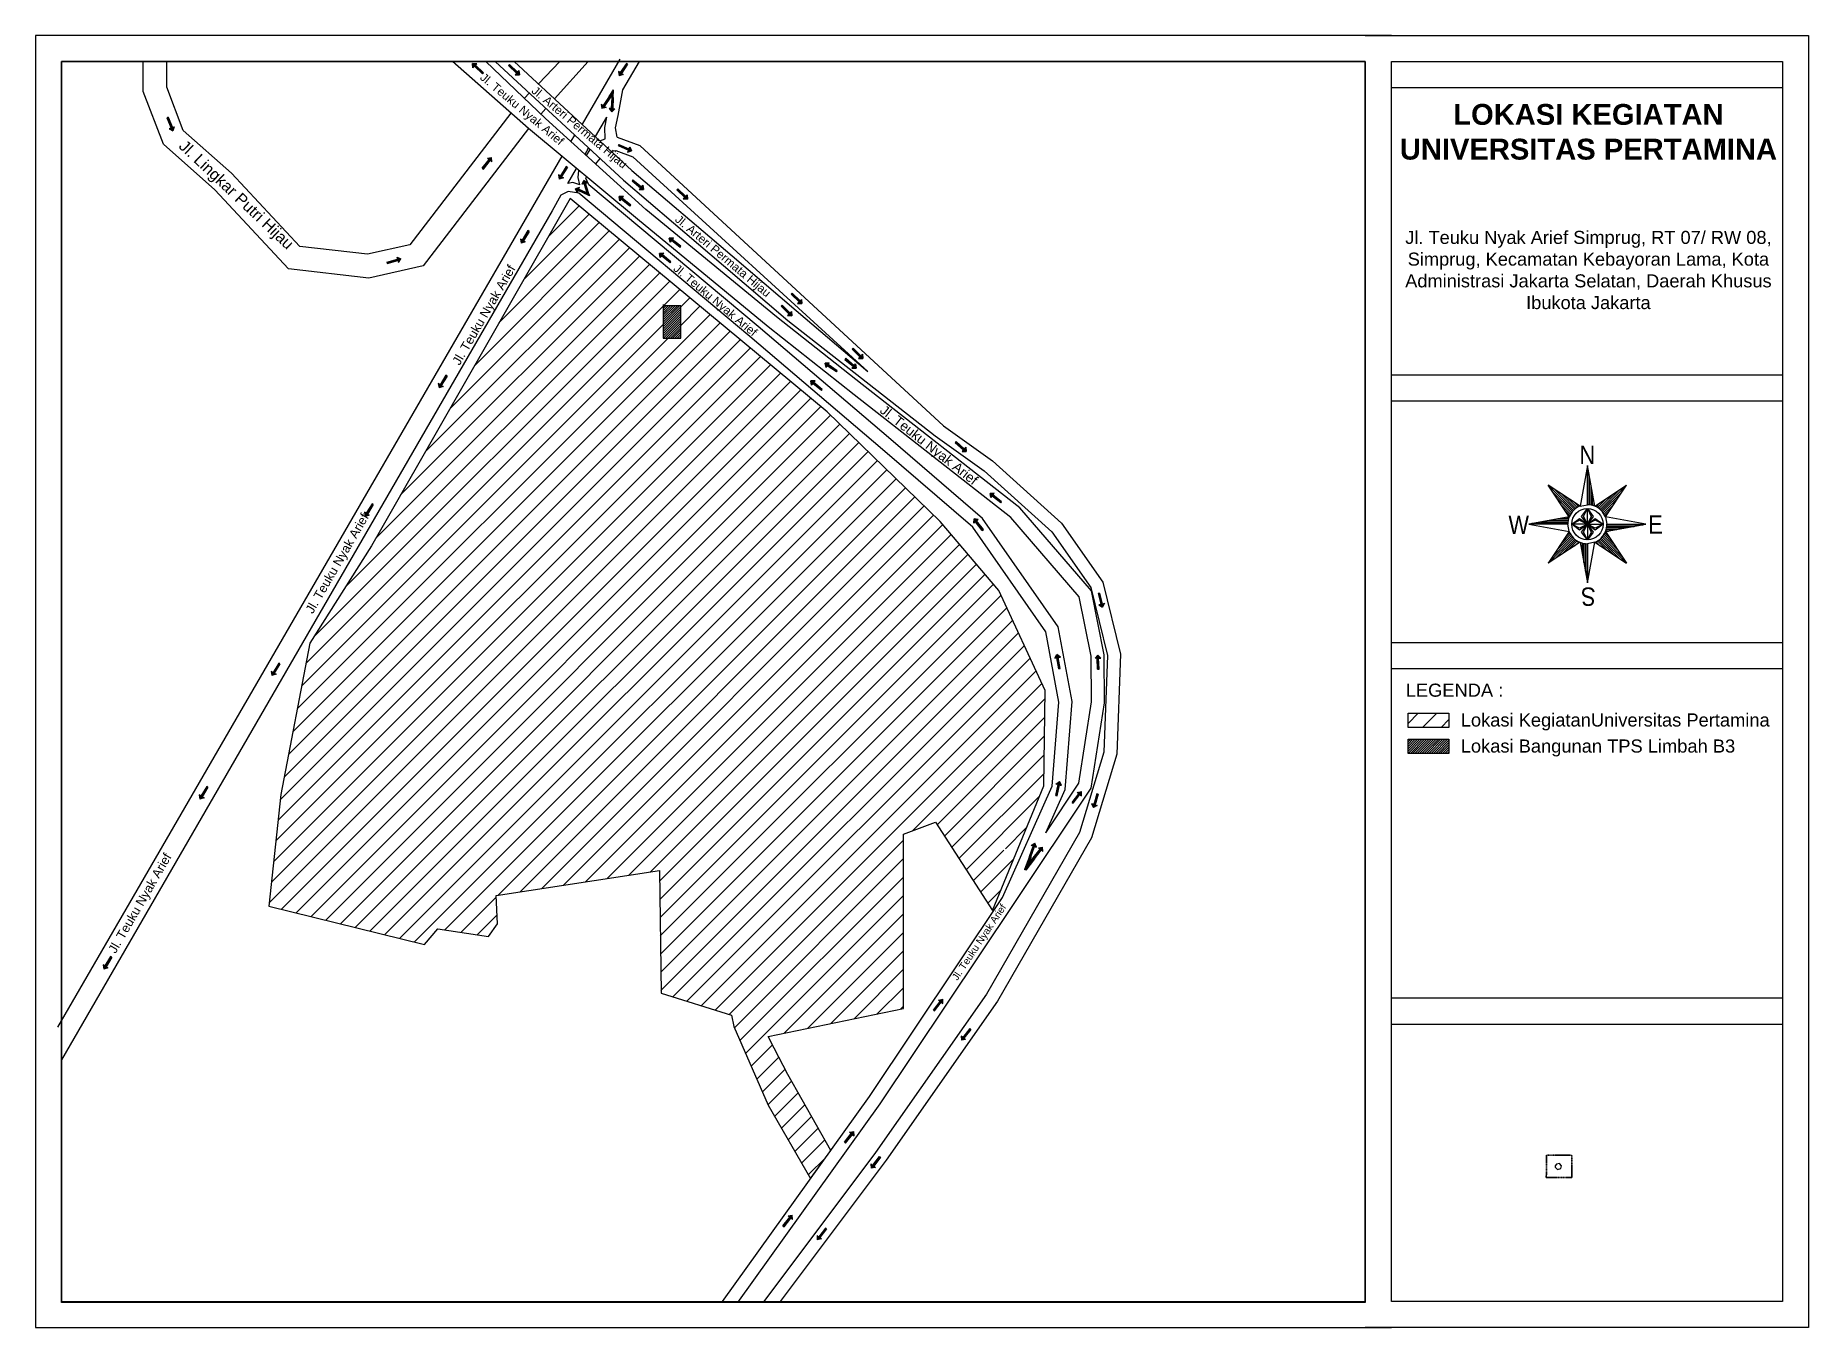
# Model space of a CAD drawing. Header units: millimetres. Extents: x -889 to 42531, y -18266 to 4189.
# Drawn here: x 26374 to 31338, y -5050 to -1432 of the extents above; entities that cross this region are included whole.
import ezdxf

# ---------------------------------------------------------------- set-up
doc = ezdxf.new("R2010")
doc.units = ezdxf.units.MM
doc.header["$MEASUREMENT"] = 0
doc.linetypes.add('PHANTOM2', pattern=[1.25, 0.625, -0.125, 0.125, -0.125, 0.125, -0.125])
doc.linetypes.add('PTS_EXT', pattern=[999999, 0, -999999])
for name, color, linetype in [('Area Kawasan', 10, 'Continuous'), ('Area TPS', 2, 'Continuous'), ('Batas Wilayah', 7, 'PHANTOM2')]:
    doc.layers.add(name, color=color, linetype=linetype)
doc.styles.get("Standard").update_dxf_attribs({"font": 'arial.ttf'})
picture_1 = doc.add_image_def('image1.png', size_in_pixel=(603, 574))

msp = doc.modelspace()

# ---------------------------------------------------------------- texts
at = {"color": 7, "true_color": 0xffffff}
for s, height, rotation, p in [('Jl. Teuku Nyak Arief', 23.431, 320.0804, (27617, -1552.9)), ('Jl. Arteri Permata Hijau', 23.431, 320.0804, (27761.1, -1590.1)), ('Jl. Lingkar Putri Hijau', 31.871, 316.6619, (26773.3, -1744.8)), ('Jl. Arteri Permata Hijau', 23.431, 320.0804, (28162.9, -1950.5)), ('Jl. Teuku Nyak Arief', 25.246, 59.9642, (27561.7, -2357.3)), ('Jl. Teuku Nyak Arief', 23.431, 320.0804, (28158.3, -2088)), ('Jl. Teuku Nyak Arief', 26.771, 321.9359, (28736.1, -2485.8)), ('Jl. Teuku Nyak Arief', 25.246, 59.9642, (27150.7, -3052.9)), ('Jl. Teuku Nyak Arief', 25.246, 59.9642, (26598.5, -4004.3)), ('Jl. Teuku Nyak Arief', 19.912, 56.2524, (28955.2, -4079.6))]:
    msp.add_text(s, height=height, rotation=rotation, dxfattribs=at).set_placement(p)
at = {"linetype": 'Continuous', "width": 0.85}
for s, rotation, p in [('N', 0, (30697, -2631.5)), ('S', 180, (30742.4, -2977.4))]:
    msp.add_text(s, height=51.5, rotation=rotation, dxfattribs=at).set_placement(p)
for s, p in [('W', (30498.2, -2827.5)), ('E', (30889.6, -2826.6))]:
    msp.add_text(s, height=51.5, dxfattribs=at).set_placement(p)
for s, height, p in [('LEGENDA :', 36.65, (30210.7, -3283.4)), ('Lokasi KegiatanUniversitas Pertamina', 36.648, (30364.7, -3366.8)), ('Lokasi Bangunan TPS Limbah B3', 36.648, (30364.7, -3439.8))]:
    msp.add_text(s, height=height).set_placement(p)
at = {"insert": (30195.8, -1623.7), "char_height": 48.1848, "attachment_point": 1}
msp.add_mtext_dynamic_manual_height_columns('\\pxqc;{\\fArial|b1|i0|c0|p34;\\H1.212x;LOKASI KEGIATAN\\H1.25x; \\P\\H0.8x;UNIVERSITAS PERTAMINA\\P\\fArial|b0|i0|c0|p34;\\H0.82508x;\\P\\P\\H0.7575x;Jl. Teuku Nyak Arief Simprug, RT 07/ RW 08, Simprug, Kecamatan Kebayoran Lama, Kota Administrasi Jakarta Selatan, Daerah Khusus Ibukota Jakarta}', width=1052.66, gutter_width=240.9, heights=[0], dxfattribs=at)

# ---------------------------------------------------------------- hatches: boundary and pattern name
at = {"true_color": 0xffffff}
h = msp.add_hatch(color=7, dxfattribs=at)
h.dxf.hatch_style = 1
h.paths.add_polyline_path([(27598.1, -1510.7), (27599.1, -1522.5), (27601.9, -1519.7), (27602.9, -1518.5), (27603.2, -1518.2), (27625.8, -1539.4), (27628.5, -1536.5), (27605.9, -1515.3), (27606.2, -1515), (27607.3, -1513.9), (27610, -1511)])
h = msp.add_hatch(color=7, dxfattribs=at)
h.dxf.hatch_style = 1
h.paths.add_polyline_path([(27729.1, -1542.2), (27728, -1530.3), (27725.3, -1533.1), (27724.2, -1534.3), (27724, -1534.6), (27701.5, -1513.3), (27698.7, -1516.2), (27721.2, -1537.5), (27721, -1537.8), (27719.9, -1538.9), (27717.1, -1541.8)])
h = msp.add_hatch(color=7, dxfattribs=at)
h.dxf.hatch_style = 1
h.paths.add_polyline_path([(28008.2, -1544.5), (28019.7, -1541.5), (28016.4, -1539.3), (28015.1, -1538.4), (28014.8, -1538.2), (28032.1, -1512.4), (28028.8, -1510.2), (28011.5, -1535.9), (28011.2, -1535.7), (28009.9, -1534.8), (28006.6, -1532.6)])
h = msp.add_hatch(color=7, dxfattribs=at)
h.dxf.hatch_style = 1
h.paths.add_polyline_path([(27992.9, -1584.5), (27980.8, -1602.5), (27984.1, -1604.7), (27988.3, -1598.5), (27987.9, -1605.8), (27991.9, -1606)])
h = msp.add_hatch(color=7, dxfattribs=at)
h.dxf.hatch_style = 1
h.paths.add_polyline_path([(27960.3, -1636.7), (27971.8, -1633.7), (27968.5, -1631.5), (27967.2, -1630.6), (27966.9, -1630.4), (27984.1, -1604.7), (27980.8, -1602.5), (27963.6, -1628.2), (27963.3, -1627.9), (27961.9, -1627.1), (27958.6, -1624.9)])
h = msp.add_hatch(color=7, dxfattribs=at)
h.dxf.hatch_style = 1
h.paths.add_polyline_path([(27988, -1645.7), (27996.3, -1637.2), (27992.4, -1637), (27990.8, -1636.9), (27990.4, -1636.9), (27991.9, -1606), (27987.9, -1605.8), (27986.4, -1636.7), (27986, -1636.7), (27984.4, -1636.6), (27980.5, -1636.4)])
h = msp.add_hatch(color=7, dxfattribs=at)
h.dxf.hatch_style = 1
h.paths.add_polyline_path([(26759, -1698.7), (26763.1, -1687.5), (26759.4, -1688.9), (26758, -1689.5), (26757.6, -1689.7), (26746.3, -1660.9), (26742.6, -1662.3), (26753.9, -1691.1), (26753.5, -1691.3), (26752.1, -1691.8), (26748.4, -1693.3)])
h = msp.add_hatch(color=7, dxfattribs=at)
h.dxf.hatch_style = 1
h.paths.add_polyline_path([(28043.3, -1754.5), (28038.3, -1743.6), (28036.7, -1747.3), (28036.1, -1748.7), (28035.9, -1749.1), (28007.5, -1736.8), (28005.9, -1740.4), (28034.3, -1752.7), (28034.2, -1753.1), (28033.6, -1754.6), (28032, -1758.2)])
h = msp.add_hatch(color=7, dxfattribs=at)
h.dxf.hatch_style = 1
h.paths.add_polyline_path([(27651.4, -1773.6), (27639.7, -1775.7), (27642.8, -1778.1), (27644.1, -1779.1), (27644.4, -1779.4), (27625.3, -1803.7), (27628.4, -1806.2), (27647.5, -1781.8), (27647.8, -1782.1), (27649, -1783), (27652.2, -1785.5)])
h = msp.add_hatch(color=7, dxfattribs=at)
h.dxf.hatch_style = 1
h.paths.add_polyline_path([(27841, -1833.8), (27852.5, -1830.3), (27849.1, -1828.3), (27847.7, -1827.4), (27847.4, -1827.2), (27863.5, -1800.8), (27860.1, -1798.7), (27844, -1825.2), (27843.6, -1825), (27842.3, -1824.2), (27838.9, -1822.1)])
h = msp.add_hatch(color=7, dxfattribs=at)
h.dxf.hatch_style = 1
h.paths.add_polyline_path([(28076.7, -1862.9), (28074.8, -1851.1), (28072.3, -1854.1), (28071.3, -1855.4), (28071, -1855.7), (28047.2, -1836), (28044.6, -1839), (28068.5, -1858.7), (28068.3, -1859), (28067.3, -1860.3), (28064.7, -1863.3)])
h = msp.add_hatch(color=7, dxfattribs=at)
h.dxf.hatch_style = 1
h.paths.add_polyline_path([(27886.1, -1861), (27891.1, -1871.8), (27892.7, -1868.2), (27893.3, -1866.7), (27893.5, -1866.3), (27921.8, -1878.8), (27923.4, -1875.1), (27895.1, -1862.7), (27895.2, -1862.4), (27895.9, -1860.9), (27897.5, -1857.3)])
h = msp.add_hatch(color=7, dxfattribs=at)
h.dxf.hatch_style = 1
h.paths.add_polyline_path([(27909.6, -1837.7), (27904.7, -1848.6), (27908.5, -1847.4), (27910, -1846.9), (27910.4, -1846.8), (27919.7, -1876.3), (27923.4, -1875.1), (27914.2, -1845.6), (27914.5, -1845.5), (27916, -1845), (27919.8, -1843.8)])
h = msp.add_hatch(color=256)
h.dxf.hatch_style = 1
h.paths.add_polyline_path([(27923.4, -1875.1), (27921.8, -1878.8), (27925.2, -1880.8)])
h = msp.add_hatch(color=7, dxfattribs=at)
h.dxf.hatch_style = 1
h.paths.add_polyline_path([(28008.9, -1882.8), (28010.7, -1894.6), (28013.2, -1891.6), (28014.2, -1890.3), (28014.5, -1890), (28038.2, -1909.9), (28040.8, -1906.9), (28017, -1887), (28017.3, -1886.7), (28018.3, -1885.5), (28020.9, -1882.4)])
h = msp.add_hatch(color=7, dxfattribs=at)
h.dxf.hatch_style = 1
h.paths.add_polyline_path([(28199.7, -1890.4), (28199, -1878.4), (28196.2, -1881.3), (28195.1, -1882.4), (28194.8, -1882.7), (28172.8, -1860.9), (28170, -1863.7), (28192, -1885.5), (28191.7, -1885.8), (28190.6, -1886.9), (28187.8, -1889.7)])
h = msp.add_hatch()
h.set_pattern_fill('ANSI31', color=1, scale=292.000816)
h.set_pattern_definition([(45, (25876.674, -5270.81), (-25.80947, 25.80947), [])])
h.paths.add_polyline_path([(29071.8, -2985.8), (28907.6, -2792.9), (28590.6, -2485.6), (27871.2, -1888.1), (27344.2, -2810.4), (27315.1, -2861.3), (27142.3, -3133.9), (27061.7, -3557.1), (27028.1, -3869.4), (27463.4, -3976.7), (27501.1, -3933.6), (27642.7, -3954.6), (27668.2, -3919.2), (27663.8, -3839.6), (28121.3, -3769.7), (28125.7, -4113.6), (28322.8, -4174.9), (28329.5, -4206.7), (28425.5, -4426.8), (28544, -4632.7), (28572.7, -4593.3), (28601.1, -4553.7), (28480.7, -4341.3), (28442.6, -4267.7), (28425.6, -4234.8), (28804.4, -4156.1), (28804.4, -3668.5), (28893.8, -3634.8), (29053.9, -3882.3), (29197.5, -3532.8), (29201.3, -3266.1)])
h.paths.add_polyline_path([(29087.8, -3680.7), (29095.8, -3689.6), (29091.8, -3689.6), (29089.9, -3689.7), (29090, -3720.6), (29086, -3720.6), (29085.9, -3689.7), (29085.5, -3689.7), (29083.9, -3689.7), (29079.9, -3689.7)], flags=16)
h.paths.add_polyline_path([(28181.2, -2279.4), (28131.9, -2279.4), (28131.9, -2188.8), (28181.2, -2188.8)], flags=16)
h = msp.add_hatch(color=7, dxfattribs=at)
h.dxf.hatch_style = 1
h.paths.add_polyline_path([(27734.2, -2013.6), (27745.6, -2010.1), (27742.3, -2008), (27740.9, -2007.2), (27740.6, -2007), (27756.6, -1980.5), (27753.3, -1978.4), (27737.2, -2004.9), (27736.8, -2004.7), (27735.5, -2003.9), (27732.1, -2001.8)])
h = msp.add_hatch(color=7, dxfattribs=at)
h.dxf.hatch_style = 1
h.paths.add_polyline_path([(28148.9, -1999.2), (28151.1, -2010.9), (28153.5, -2007.8), (28154.5, -2006.6), (28154.7, -2006.2), (28179.1, -2025.3), (28181.6, -2022.1), (28157.2, -2003.1), (28157.4, -2002.8), (28158.4, -2001.5), (28160.8, -1998.4)])
h = msp.add_hatch(color=7, dxfattribs=at)
h.dxf.hatch_style = 1
h.paths.add_polyline_path([(27397.4, -2057.4), (27386.6, -2052.2), (27387.7, -2056), (27388.1, -2057.5), (27388.2, -2057.9), (27358.4, -2066.2), (27359.5, -2070), (27389.3, -2061.7), (27389.4, -2062.1), (27389.8, -2063.6), (27390.9, -2067.5)])
h = msp.add_hatch(color=7, dxfattribs=at)
h.dxf.hatch_style = 1
h.paths.add_polyline_path([(28121.3, -2042), (28123.2, -2053.8), (28125.7, -2050.8), (28126.7, -2049.5), (28127, -2049.2), (28151, -2068.8), (28153.5, -2065.7), (28129.5, -2046.1), (28129.7, -2045.8), (28130.7, -2044.6), (28133.2, -2041.5)])
h = msp.add_hatch(color=7, dxfattribs=at)
h.dxf.hatch_style = 1
h.paths.add_polyline_path([(28520.1, -2182.8), (28519.3, -2170.9), (28516.5, -2173.7), (28515.4, -2174.9), (28515.1, -2175.1), (28493.1, -2153.3), (28490.4, -2156.1), (28512.3, -2177.9), (28512, -2178.2), (28510.9, -2179.4), (28508.1, -2182.2)])
h = msp.add_hatch(color=7, dxfattribs=at)
h.dxf.hatch_style = 1
h.paths.add_polyline_path([(28492.1, -2216.7), (28491.4, -2204.7), (28488.6, -2207.6), (28487.5, -2208.7), (28487.2, -2209), (28465.2, -2187.2), (28462.4, -2190), (28484.4, -2211.8), (28484.1, -2212.1), (28483, -2213.2), (28480.2, -2216)])
h = msp.add_hatch(color=7, dxfattribs=at)
h.dxf.hatch_style = 1
h.paths.add_polyline_path([(28690.6, -2336.6), (28689.8, -2324.7), (28687, -2327.5), (28685.9, -2328.6), (28685.6, -2328.9), (28663.7, -2307.1), (28660.9, -2309.9), (28682.8, -2331.7), (28682.6, -2332), (28681.4, -2333.1), (28678.7, -2336)])
h = msp.add_hatch(color=7, dxfattribs=at)
h.dxf.hatch_style = 1
h.paths.add_polyline_path([(28585.1, -2349.9), (28587.9, -2361.5), (28590.2, -2358.2), (28591.1, -2356.9), (28591.3, -2356.6), (28616.8, -2374.1), (28619.1, -2370.9), (28593.6, -2353.3), (28593.8, -2353), (28594.7, -2351.7), (28596.9, -2348.4)])
h = msp.add_hatch(color=7, dxfattribs=at)
h.dxf.hatch_style = 1
h.paths.add_polyline_path([(28672.3, -2363.1), (28670.6, -2351.3), (28668, -2354.3), (28667, -2355.5), (28666.7, -2355.8), (28643.1, -2335.9), (28640.5, -2338.9), (28664.2, -2358.9), (28663.9, -2359.2), (28662.9, -2360.4), (28660.3, -2363.4)])
h = msp.add_hatch(color=7, dxfattribs=at)
h.dxf.hatch_style = 1
h.paths.add_polyline_path([(27504.3, -2418.6), (27515.7, -2415.1), (27512.3, -2413), (27510.9, -2412.2), (27510.6, -2412), (27526.7, -2385.5), (27523.3, -2383.5), (27507.2, -2409.9), (27506.9, -2409.7), (27505.5, -2408.9), (27502.1, -2406.8)])
h = msp.add_hatch(color=7, dxfattribs=at)
h.dxf.hatch_style = 1
h.paths.add_polyline_path([(28545.5, -2399), (28547.1, -2410.8), (28549.7, -2407.8), (28550.7, -2406.6), (28551, -2406.3), (28574.6, -2426.3), (28577.2, -2423.3), (28553.5, -2403.3), (28553.8, -2403), (28554.8, -2401.8), (28557.4, -2398.7)])
h = msp.add_hatch(color=7, dxfattribs=at)
h.dxf.hatch_style = 1
h.paths.add_polyline_path([(28980.4, -2596.5), (28978.8, -2584.6), (28976.2, -2587.6), (28975.2, -2588.8), (28974.9, -2589.1), (28951.6, -2568.8), (28949, -2571.8), (28972.3, -2592.1), (28972.1, -2592.4), (28971, -2593.6), (28968.4, -2596.6)])
h = msp.add_hatch(color=7, dxfattribs=at)
h.dxf.hatch_style = 1
h.paths.add_polyline_path([(29046.8, -2714.2), (29048.8, -2726), (29051.3, -2722.9), (29052.3, -2721.7), (29052.5, -2721.4), (29076.7, -2740.8), (29079.1, -2737.7), (29055, -2718.3), (29055.3, -2718), (29056.3, -2716.7), (29058.7, -2713.6)])
h = msp.add_hatch(color=7, dxfattribs=at)
h.dxf.hatch_style = 1
h.paths.add_polyline_path([(27297.6, -2778.4), (27309, -2774.9), (27305.6, -2772.8), (27304.2, -2772), (27303.9, -2771.8), (27320, -2745.3), (27316.6, -2743.3), (27300.5, -2769.7), (27300.2, -2769.5), (27298.8, -2768.7), (27295.4, -2766.6)])
h = msp.add_hatch(color=7, dxfattribs=at)
h.dxf.hatch_style = 1
h.paths.add_polyline_path([(29002.1, -2785.4), (29001.4, -2797.3), (29004.5, -2794.9), (29005.7, -2793.9), (29006.1, -2793.7), (29025.1, -2818.1), (29028.2, -2815.6), (29009.2, -2791.2), (29009.5, -2791), (29010.7, -2790), (29013.9, -2787.6)])
h = msp.add_hatch(color=7, dxfattribs=at)
h.dxf.hatch_style = 1
h.paths.add_polyline_path([(29361.5, -3032.5), (29366.9, -3021.9), (29363.1, -3022.9), (29361.6, -3023.3), (29361.2, -3023.4), (29353.3, -2993.5), (29349.5, -2994.5), (29357.4, -3024.4), (29357, -3024.5), (29355.4, -3024.9), (29351.6, -3025.9)])
h = msp.add_hatch(color=7, dxfattribs=at)
h.dxf.hatch_style = 1
h.paths.add_polyline_path([(29234.2, -3165.5), (29228.1, -3175.8), (29232, -3175), (29233.5, -3174.7), (29233.9, -3174.7), (29239.6, -3205.1), (29243.5, -3204.4), (29237.8, -3173.9), (29238.2, -3173.9), (29239.8, -3173.6), (29243.7, -3172.8)])
h = msp.add_hatch(color=7, dxfattribs=at)
h.dxf.hatch_style = 1
h.paths.add_polyline_path([(29348.4, -3166.6), (29340.9, -3175.8), (29344.8, -3175.7), (29346.4, -3175.6), (29346.8, -3175.6), (29348.1, -3206.5), (29352.1, -3206.3), (29350.8, -3175.4), (29351.2, -3175.4), (29352.8, -3175.3), (29356.7, -3175.2)])
h = msp.add_hatch(color=7, dxfattribs=at)
h.dxf.hatch_style = 1
h.paths.add_polyline_path([(27036.6, -3224.1), (27048, -3220.6), (27044.6, -3218.6), (27043.3, -3217.8), (27042.9, -3217.5), (27059, -3191.1), (27055.6, -3189), (27039.5, -3215.5), (27039.2, -3215.3), (27037.8, -3214.5), (27034.4, -3212.4)])
h = msp.add_hatch()
h.set_pattern_fill('ANSI31', color=1, scale=292.000816)
h.set_pattern_definition([(45, (25867.25, -6004.95), (-25.80947, 25.80947), [])])
h.paths.add_polyline_path([(30331.7, -3329.7), (30217.1, -3329.7), (30217.1, -3369.3), (30331.7, -3369.3)])
h = msp.add_hatch(color=7, dxfattribs=at)
h.dxf.hatch_style = 1
h.paths.add_polyline_path([(29241.2, -3521.1), (29231.5, -3528.2), (29235.4, -3529), (29237, -3529.3), (29237.3, -3529.4), (29230.8, -3559.7), (29234.7, -3560.5), (29241.2, -3530.3), (29241.6, -3530.3), (29243.2, -3530.7), (29247, -3531.5)])
h = msp.add_hatch(color=7, dxfattribs=at)
h.dxf.hatch_style = 1
h.paths.add_polyline_path([(26834.9, -3570), (26846.3, -3566.5), (26842.9, -3564.4), (26841.5, -3563.6), (26841.2, -3563.4), (26857.3, -3537), (26853.9, -3534.9), (26837.8, -3561.4), (26837.5, -3561.2), (26836.1, -3560.3), (26832.7, -3558.3)])
h = msp.add_hatch(color=7, dxfattribs=at)
h.dxf.hatch_style = 1
h.paths.add_polyline_path([(29302.5, -3549.2), (29290.8, -3551.4), (29293.9, -3553.8), (29295.2, -3554.8), (29295.5, -3555), (29276.4, -3579.4), (29279.5, -3581.9), (29298.6, -3557.5), (29298.9, -3557.7), (29300.2, -3558.7), (29303.3, -3561.2)])
h = msp.add_hatch(color=7, dxfattribs=at)
h.dxf.hatch_style = 1
h.paths.add_polyline_path([(29336.4, -3594), (29346.6, -3587.7), (29342.8, -3586.6), (29341.3, -3586.1), (29340.9, -3586), (29349.9, -3556.4), (29346.1, -3555.2), (29337.1, -3584.8), (29336.8, -3584.7), (29335.2, -3584.3), (29331.4, -3583.1)])
h = msp.add_hatch(color=7, dxfattribs=at)
h.dxf.hatch_style = 1
h.paths.add_polyline_path([(29172.7, -3693.7), (29162.2, -3699.5), (29165.9, -3700.8), (29167.4, -3701.3), (29167.8, -3701.5), (29157.4, -3730.6), (29161.1, -3732), (29171.5, -3702.8), (29171.9, -3702.9), (29173.4, -3703.5), (29177.1, -3704.8)])
h = msp.add_hatch(color=7, dxfattribs=at)
h.dxf.hatch_style = 1
h.paths.add_polyline_path([(29194.1, -3704.5), (29182.4, -3706.6), (29185.5, -3709.1), (29186.8, -3710.1), (29187.1, -3710.3), (29168, -3734.7), (29171.1, -3737.1), (29190.2, -3712.7), (29190.5, -3713), (29191.8, -3714), (29194.9, -3716.4)])
h = msp.add_hatch(color=256)
h.dxf.hatch_style = 1
h.paths.add_polyline_path([(29171.1, -3737.1), (29168, -3734.7), (29159.3, -3743.6), (29161.1, -3732), (29157.4, -3730.6), (29143.3, -3767.2), (29146.8, -3769.1)])
h = msp.add_hatch(color=7, dxfattribs=at)
h.dxf.hatch_style = 1
h.paths.add_polyline_path([(26565.9, -4046), (26577.3, -4042.5), (26573.9, -4040.4), (26572.6, -4039.6), (26572.2, -4039.4), (26588.3, -4012.9), (26584.9, -4010.9), (26568.9, -4037.3), (26568.5, -4037.1), (26567.2, -4036.3), (26563.8, -4034.2)])
h = msp.add_hatch(color=7, dxfattribs=at)
h.dxf.hatch_style = 1
h.paths.add_polyline_path([(28914.3, -4130.6), (28902.6, -4132.8), (28905.7, -4135.2), (28907, -4136.2), (28907.3, -4136.4), (28888.2, -4160.8), (28891.3, -4163.2), (28910.4, -4138.9), (28910.7, -4139.1), (28911.9, -4140.1), (28915.1, -4142.5)])
h = msp.add_hatch(color=7, dxfattribs=at)
h.dxf.hatch_style = 1
h.paths.add_polyline_path([(28966.9, -4245.3), (28978.6, -4243.2), (28975.5, -4240.8), (28974.2, -4239.8), (28973.9, -4239.5), (28993, -4215.2), (28989.9, -4212.7), (28970.8, -4237.1), (28970.5, -4236.8), (28969.3, -4235.9), (28966.1, -4233.4)])
h = msp.add_hatch(color=7, dxfattribs=at)
h.dxf.hatch_style = 1
h.paths.add_polyline_path([(28665.4, -4500.6), (28653.7, -4502.7), (28656.8, -4505.2), (28658, -4506.1), (28658.3, -4506.4), (28639.2, -4530.7), (28642.4, -4533.2), (28661.5, -4508.8), (28661.8, -4509.1), (28663, -4510), (28666.1, -4512.5)])
h = msp.add_hatch(color=7, dxfattribs=at)
h.dxf.hatch_style = 1
h.paths.add_polyline_path([(28714.1, -4603.5), (28713.2, -4591.6), (28716.3, -4594), (28717.6, -4595), (28717.9, -4595.2), (28736.7, -4570.6), (28739.9, -4573), (28721.1, -4597.6), (28721.4, -4597.8), (28722.6, -4598.8), (28725.8, -4601.2)])
h = msp.add_hatch(color=7, dxfattribs=at)
h.dxf.hatch_style = 1
h.paths.add_polyline_path([(28493.1, -4735), (28481.4, -4737.1), (28484.5, -4739.6), (28485.7, -4740.6), (28486.1, -4740.8), (28467, -4765.2), (28470.1, -4767.6), (28489.2, -4743.3), (28489.5, -4743.5), (28490.7, -4744.5), (28493.9, -4746.9)])
h = msp.add_hatch(color=7, dxfattribs=at)
h.dxf.hatch_style = 1
h.paths.add_polyline_path([(28563.3, -4803.8), (28575.1, -4801.6), (28572, -4799.2), (28570.7, -4798.2), (28570.4, -4798), (28589.5, -4773.6), (28586.4, -4771.2), (28567.3, -4795.5), (28567, -4795.3), (28565.7, -4794.3), (28562.6, -4791.9)])
at = {"layer": 'Area TPS'}
h = msp.add_hatch(dxfattribs=at)
h.set_pattern_fill('ANSI31', color=256, scale=36.500102)
h.set_pattern_definition([(45, (25876.674, -5270.8115), (-3.2261837, 3.2261837), [])])
h.paths.add_polyline_path([(28181.2, -2188.8), (28131.9, -2188.8), (28131.9, -2279.4), (28181.2, -2279.4)])
h = msp.add_hatch(dxfattribs=at)
h.set_pattern_fill('ANSI31', color=256, scale=36.500102)
h.set_pattern_definition([(45, (25867.2486, -6004.951), (-3.2261837, 3.2261837), [])])
h.paths.add_polyline_path([(30331.7, -3402.7), (30217.1, -3402.7), (30217.1, -3442.3), (30331.7, -3442.3)])

# ---------------------------------------------------------------- linework, layer by layer
at = {"linetype": 'Continuous'}
for p, q in [((30739.8, -2749.7), (30719.2, -2636.3)), ((30719.2, -2745.7), (30719.2, -2636.3)), ((30720.8, -2745.7), (30720.8, -2645.3)), ((30725.2, -2746), (30725.2, -2669.4)), ((30698.6, -2749.7), (30609.8, -2691)), ((30668.5, -2779.8), (30609.8, -2691)), ((30680.5, -2761.7), (30609.8, -2691)), ((30677.5, -2765), (30621.9, -2709.3)), ((30683.7, -2758.8), (30628.1, -2703.1)), ((30674.8, -2768.4), (30634, -2727.6)), ((30687.2, -2756), (30646.4, -2715.2)), ((30690.9, -2753.6), (30664.7, -2727.3)), ((30729.6, -2746.7), (30729.6, -2693.5)), ((30734, -2747.7), (30734, -2717.5)), ((30739.8, -2749.7), (30828.6, -2691)), ((30747.5, -2753.6), (30773.7, -2727.3)), ((30751.2, -2756), (30792, -2715.2)), ((30754.7, -2758.8), (30810.3, -2703.1)), ((30757.9, -2761.7), (30828.6, -2691)), ((30760.8, -2765), (30816.5, -2709.3)), ((30763.6, -2768.4), (30804.4, -2727.6)), ((30769.9, -2779.8), (30828.6, -2691)), ((30668.5, -2779.8), (30555.1, -2800.4)), ((30672.4, -2772.1), (30646.1, -2745.9)), ((30670.2, -2776.1), (30658.2, -2764.2)), ((30694.9, -2751.4), (30683, -2739.4)), ((30702.8, -2778.5), (30719.2, -2756.7)), ((30719.2, -2800.4), (30702.8, -2778.5)), ((30708.3, -2778.5), (30719.2, -2756.7)), ((30719.2, -2800.4), (30708.3, -2778.5)), ((30719.2, -2756.7), (30735.6, -2778.5)), ((30735.6, -2778.5), (30719.2, -2800.4)), ((30738.3, -2749.2), (30738.3, -2741.6)), ((30743.5, -2751.4), (30755.4, -2739.4)), ((30766, -2772.1), (30792.3, -2745.9)), ((30768.2, -2776.1), (30780.2, -2764.2)), ((30664.5, -2800.4), (30555.1, -2800.4)), ((30664.5, -2798.8), (30564.1, -2798.8)), ((30664.8, -2794.4), (30588.2, -2794.4)), ((30668.5, -2821), (30609.8, -2909.8)), ((30665.5, -2790), (30612.3, -2790)), ((30666.5, -2785.6), (30636.3, -2785.6)), ((30672.4, -2828.7), (30646.1, -2854.9)), ((30670.2, -2824.7), (30658.2, -2836.7)), ((30667.9, -2781.3), (30660.4, -2781.3)), ((30675.4, -2800.4), (30697.3, -2784)), ((30697.3, -2811.3), (30675.4, -2800.4)), ((30697.3, -2816.8), (30675.4, -2800.4)), ((30697.3, -2784), (30719.2, -2800.4)), ((30719.2, -2800.4), (30697.3, -2811.3)), ((30719.2, -2800.4), (30697.3, -2816.8)), ((30702.8, -2822.3), (30719.2, -2800.4)), ((30719.2, -2844.2), (30702.8, -2822.3)), ((30719.2, -2800.4), (30741.1, -2784)), ((30741.1, -2789.5), (30719.2, -2800.4)), ((30719.2, -2800.4), (30730.1, -2822.3)), ((30719.2, -2800.4), (30735.6, -2822.3)), ((30741.1, -2816.8), (30719.2, -2800.4)), ((30730.1, -2822.3), (30719.2, -2844.2)), ((30735.6, -2822.3), (30719.2, -2844.2)), ((30741.1, -2784), (30763, -2800.4)), ((30763, -2800.4), (30741.1, -2789.5)), ((30763, -2800.4), (30741.1, -2816.8)), ((30766, -2828.7), (30792.3, -2854.9)), ((30768.2, -2824.7), (30780.2, -2836.7)), ((30769.9, -2821), (30883.3, -2800.4)), ((30769.9, -2821), (30828.6, -2909.8)), ((30770.4, -2819.6), (30778, -2819.6)), ((30771.9, -2815.2), (30802.1, -2815.2)), ((30772.9, -2810.8), (30826.1, -2810.8)), ((30773.6, -2806.4), (30850.2, -2806.4)), ((30773.9, -2800.4), (30883.3, -2800.4)), ((30773.9, -2802.1), (30874.3, -2802.1)), ((30680.5, -2839.1), (30609.8, -2909.8)), ((30698.6, -2851.1), (30609.8, -2909.8)), ((30677.5, -2835.9), (30621.9, -2891.5)), ((30683.7, -2842.1), (30628.1, -2897.7)), ((30674.8, -2832.4), (30634, -2873.2)), ((30687.2, -2844.8), (30646.4, -2885.6)), ((30690.9, -2847.2), (30664.7, -2873.5)), ((30694.9, -2849.4), (30683, -2861.4)), ((30698.6, -2851.1), (30719.2, -2964.5)), ((30700, -2851.7), (30700, -2859.2)), ((30704.4, -2853.1), (30704.4, -2883.3)), ((30708.8, -2854.1), (30708.8, -2907.3)), ((30713.2, -2854.8), (30713.2, -2931.4)), ((30717.5, -2855.1), (30717.5, -2955.5)), ((30719.2, -2855.1), (30719.2, -2964.5)), ((30739.8, -2851.1), (30828.6, -2909.8)), ((30743.5, -2849.4), (30755.4, -2861.4)), ((30747.5, -2847.2), (30773.7, -2873.5)), ((30751.2, -2844.8), (30792, -2885.6)), ((30754.7, -2842.1), (30810.3, -2897.7)), ((30757.9, -2839.1), (30828.6, -2909.8)), ((30760.8, -2835.9), (30816.5, -2891.5)), ((30763.6, -2832.4), (30804.4, -2873.2))]:
    msp.add_line(p, q, dxfattribs=at)
for points in [[(30170.4, -1431.9), (26374.4, -1431.9), (26374.4, -1629)], [(30097.4, -1431.9), (31338.4, -1431.9), (31338.4, -1629)], [(26374.4, -1504.9), (26374.4, -5049.7), (30170.4, -5049.7)], [(26447.4, -4976.7), (30097.4, -4976.7), (30097.4, -1504.9)], [(30097.4, -1629), (30097.4, -1504.9), (26447.4, -1504.9), (26447.4, -1629)], [(26447.4, -1504.9), (26447.4, -4976.7)], [(31338.4, -1504.9), (31338.4, -5049.7), (30097.4, -5049.7)], [(30097.4, -4976.7), (30097.4, -1504.9)], [(30097.4, -1629), (30097.4, -1504.9)], [(30170.4, -4976.7), (30170.4, -1504.9)], [(30170.4, -1629), (30170.4, -1504.9)], [(30170.4, -1504.9), (31265.4, -1504.9), (31265.4, -1629)], [(31265.4, -1504.9), (31265.4, -4976.7), (30170.4, -4976.7), (30170.4, -1504.9)], [(30170.4, -1629), (30170.4, -1504.9)], [(30170.4, -1504.9), (31265.4, -1504.9)], [(30170.4, -1504.9), (31265.4, -1504.9)], [(30170.4, -1577.9), (31265.4, -1577.9)], [(27923.4, -1875.1), (27925.2, -1880.8), (27921.8, -1878.8)], [(30170.4, -2382.3), (31265.4, -2382.3)], [(30170.4, -2455.3), (31265.4, -2455.3)], [(30170.4, -3131.6), (31265.4, -3131.6)], [(30170.4, -3204.6), (31265.4, -3204.6)], [(29157.4, -3730.6), (29143.3, -3767.2)], [(29171.1, -3737.1), (29146.8, -3769.1), (29143.3, -3767.2)], [(29161.1, -3732), (29159.3, -3743.6), (29168, -3734.7)], [(30170.4, -4126.9), (31265.4, -4126.9)], [(30170.4, -4199.9), (31265.4, -4199.9)], [(30644.6, -4604.6), (30646.7, -4597.1), (30641.5, -4590.3), (30633.2, -4592.4), (30629.1, -4596.5), (30629.3, -4600.7), (30633.8, -4605.6), (30635.4, -4607.3), (30644.6, -4604.6)]]:
    msp.add_lwpolyline(points)
at = {"color": 7, "true_color": 0xffffff}
for points in [[(27754.9, -1692.7), (27460.3, -2077), (27307.9, -2111.3), (27082.8, -2085.2), (26876.9, -1864.4), (26732.6, -1736.5), (26676.3, -1588.4), (26676.3, -1504.9)], [(27705.5, -1649.1), (27422.6, -2018.1), (27304.4, -2044.7), (27114.3, -2022.7), (26922.8, -1817.4), (26788.3, -1698), (26742, -1576.3), (26742, -1504.9)], [(29203, -3664.1), (29295.6, -3525.5), (29331.1, -3298.1), (29329.8, -3170.2), (29296.8, -3003.4), (29105.1, -2781.4), (28666.5, -2438), (28425.9, -2247.7), (28059.9, -1946.5), (27754.9, -1692.7), (27541.6, -1504.9)], [(27610, -1511), (27598.1, -1510.7)], [(27599.1, -1522.5), (27598.1, -1510.7)], [(27603.2, -1518.2), (27602.9, -1518.5), (27601.9, -1519.7), (27599.1, -1522.5)], [(27625.8, -1539.4), (27603.2, -1518.2)], [(27605.9, -1515.3), (27606.2, -1515), (27607.3, -1513.9), (27610, -1511)], [(27628.5, -1536.5), (27605.9, -1515.3)], [(27625.8, -1539.4), (27628.5, -1536.5)], [(29112.4, -3865.4), (29330.4, -3539.1), (29367.7, -3300.8), (29366.3, -3166.4), (29330.7, -2986.9), (29130.4, -2754.9), (28689.1, -2409.3), (28448.8, -2219.3), (28083.7, -1918.8), (27802.8, -1664.3), (27635, -1504.9)], [(27661.1, -1504.9), (28020.3, -1837.1), (28300.8, -2076.3), (28481.1, -2229.9), (28893.6, -2553.3)], [(27701.5, -1513.3), (27698.7, -1516.2)], [(27698.7, -1516.2), (27721.2, -1537.5)], [(27701.5, -1513.3), (27724, -1534.6)], [(27714.9, -1504.9), (28044.5, -1809.9), (28324.5, -2048.5), (28504.2, -2201.6), (28704.6, -2372.8)], [(27721.2, -1537.5), (27721, -1537.8), (27719.9, -1538.9), (27717.1, -1541.8)], [(27724, -1534.6), (27724.2, -1534.3), (27725.3, -1533.1), (27728, -1530.3)], [(27728, -1530.3), (27729.1, -1542.2)], [(27782.3, -1567.2), (27842.1, -1504.9)], [(27827.8, -1609.4), (27921.5, -1504.9)], [(28010.4, -1498.4), (27904.9, -1680.6)], [(28011.5, -1535.9), (28011.2, -1535.7), (28009.9, -1534.8), (28006.6, -1532.6)], [(28006.6, -1532.6), (28008.2, -1544.5)], [(28028.8, -1510.2), (28011.5, -1535.9)], [(28032.1, -1512.4), (28014.8, -1538.2)], [(28014.8, -1538.2), (28015.1, -1538.4), (28016.4, -1539.3), (28019.7, -1541.5)], [(28018.4, -1584.6), (28065.2, -1504.9)], [(28032.1, -1512.4), (28028.8, -1510.2)], [(27717.1, -1541.8), (27729.1, -1542.2)], [(27980.8, -1602.5), (27992.9, -1584.5)], [(27991.9, -1606), (27992.9, -1584.5)], [(28003, -1717.1), (27998.4, -1690.8), (28005.5, -1655.7), (28018.4, -1584.6)], [(28019.7, -1541.5), (28008.2, -1544.5)], [(27963.6, -1628.2), (27963.3, -1627.9), (27961.9, -1627.1), (27958.6, -1624.9)], [(27958.6, -1624.9), (27960.3, -1636.7)], [(27971.8, -1633.7), (27960.3, -1636.7)], [(27980.8, -1602.5), (27963.6, -1628.2)], [(27984.1, -1604.7), (27966.9, -1630.4)], [(27966.9, -1630.4), (27967.2, -1630.6), (27968.5, -1631.5), (27971.8, -1633.7)], [(27986.4, -1636.7), (27986, -1636.7), (27984.4, -1636.6), (27980.5, -1636.4)], [(27980.5, -1636.4), (27988, -1645.7)], [(27984.1, -1604.7), (27980.8, -1602.5)], [(27984.1, -1604.7), (27988.3, -1598.5)], [(27987.9, -1605.8), (27986.4, -1636.7)], [(27987.9, -1605.8), (27988.3, -1598.5)], [(27991.9, -1606), (27987.9, -1605.8)], [(27996.3, -1637.2), (27988, -1645.7)], [(27991.9, -1606), (27990.4, -1636.9)], [(27990.4, -1636.9), (27990.8, -1636.9), (27992.4, -1637), (27996.3, -1637.2)], [(26746.3, -1660.9), (26742.6, -1662.3)], [(26742.6, -1662.3), (26753.9, -1691.1)], [(26746.3, -1660.9), (26757.6, -1689.7)], [(26757.6, -1689.7), (26758, -1689.5), (26759.4, -1688.9), (26763.1, -1687.5)], [(26763.1, -1687.5), (26759, -1698.7)], [(26753.9, -1691.1), (26753.5, -1691.3), (26752.1, -1691.8), (26748.4, -1693.3)], [(26748.4, -1693.3), (26759, -1698.7)], [(28003, -1717.1), (28066.3, -1740.4), (28916.6, -2524.9), (29053.7, -2622.5), (29247.3, -2797.1), (29362.6, -2962.6), (29412.5, -3164.5), (29401.8, -3444.4), (29331.2, -3678.3), (29067.7, -4135.8), (28755.9, -4580.8), (28459, -4976.7)], [(28007.5, -1736.8), (28005.9, -1740.4)], [(28007.5, -1736.8), (28035.9, -1749.1)], [(27848.2, -1770.3), (26435.7, -4208.8)], [(27625.3, -1803.7), (27644.4, -1779.4)], [(27628.4, -1806.2), (27647.5, -1781.8)], [(27639.7, -1775.7), (27651.4, -1773.6)], [(27644.4, -1779.4), (27644.1, -1779.1), (27642.8, -1778.1), (27639.7, -1775.7)], [(27647.5, -1781.8), (27647.8, -1782.1), (27649, -1783), (27652.2, -1785.5)], [(27652.2, -1785.5), (27651.4, -1773.6)], [(27986.3, -1756), (27998.8, -1754.4), (28046.8, -1772.1), (28704.6, -2372.8)], [(28005.9, -1740.4), (28034.3, -1752.7)], [(28034.3, -1752.7), (28034.2, -1753.1), (28033.6, -1754.6), (28032, -1758.2)], [(28032, -1758.2), (28043.3, -1754.5)], [(28035.9, -1749.1), (28036.1, -1748.7), (28036.7, -1747.3), (28038.3, -1743.6)], [(28038.3, -1743.6), (28043.3, -1754.5)], [(27625.3, -1803.7), (27628.4, -1806.2)], [(27844, -1825.2), (27843.6, -1825), (27842.3, -1824.2), (27838.9, -1822.1)], [(27838.9, -1822.1), (27841, -1833.8)], [(27852.5, -1830.3), (27841, -1833.8)], [(27860.1, -1798.7), (27844, -1825.2)], [(27863.5, -1800.8), (27847.4, -1827.2)], [(27847.4, -1827.2), (27847.7, -1827.4), (27849.1, -1828.3), (27852.5, -1830.3)], [(27863.5, -1800.8), (27860.1, -1798.7)], [(28047.2, -1836), (28044.6, -1839)], [(28047.2, -1836), (28071, -1855.7)], [(28297.5, -4976.7), (28709.6, -4402.6), (29082, -3845.1), (29221.1, -3534.3), (29239.8, -3299), (29203.1, -3101.7), (28998.3, -2808.7), (28745.8, -2591.3), (28374.1, -2274.7), (27895.2, -1873.9), (27865.4, -1868.5), (27845.7, -1878.6), (27821.4, -1923.3), (26447.4, -4299.7)], [(27897.5, -1857.3), (27886.1, -1861)], [(27891.1, -1871.8), (27886.1, -1861)], [(27893.5, -1866.3), (27893.3, -1866.7), (27892.7, -1868.2), (27891.1, -1871.8)], [(27921.8, -1878.8), (27893.5, -1866.3)], [(27895.1, -1862.7), (27895.2, -1862.4), (27895.9, -1860.9), (27897.5, -1857.3)], [(27923.4, -1875.1), (27895.1, -1862.7)], [(27904.7, -1848.6), (27909.6, -1837.7)], [(27910.4, -1846.8), (27910, -1846.9), (27908.5, -1847.4), (27904.7, -1848.6)], [(27919.8, -1843.8), (27909.6, -1837.7)], [(27919.7, -1876.3), (27910.4, -1846.8)], [(27914.2, -1845.6), (27914.5, -1845.5), (27916, -1845), (27919.8, -1843.8)], [(27923.4, -1875.1), (27914.2, -1845.6)], [(27919.7, -1876.3), (27923.4, -1875.1)], [(27921.8, -1878.8), (27923.4, -1875.1)], [(29203, -3664.1), (29256.9, -3543.4), (29276.6, -3297.1), (29237.6, -3087.3), (29025.6, -2784), (28769.5, -2563.6), (28397.7, -2246.8), (27923.6, -1850.1)], [(28020.9, -1882.4), (28008.9, -1882.8)], [(28010.7, -1894.6), (28008.9, -1882.8)], [(28017, -1887), (28017.3, -1886.7), (28018.3, -1885.5), (28020.9, -1882.4)], [(28044.6, -1839), (28068.5, -1858.7)], [(28068.5, -1858.7), (28068.3, -1859), (28067.3, -1860.3), (28064.7, -1863.3)], [(28064.7, -1863.3), (28076.7, -1862.9)], [(28071, -1855.7), (28071.3, -1855.4), (28072.3, -1854.1), (28074.8, -1851.1)], [(28074.8, -1851.1), (28076.7, -1862.9)], [(28172.8, -1860.9), (28170, -1863.7)], [(28170, -1863.7), (28192, -1885.5)], [(28172.8, -1860.9), (28194.8, -1882.7)], [(28192, -1885.5), (28191.7, -1885.8), (28190.6, -1886.9), (28187.8, -1889.7)], [(28194.8, -1882.7), (28195.1, -1882.4), (28196.2, -1881.3), (28199, -1878.4)], [(28199, -1878.4), (28199.7, -1890.4)], [(28014.5, -1890), (28014.2, -1890.3), (28013.2, -1891.6), (28010.7, -1894.6)], [(28038.2, -1909.9), (28014.5, -1890)], [(28040.8, -1906.9), (28017, -1887)], [(28038.2, -1909.9), (28040.8, -1906.9)], [(28187.8, -1889.7), (28199.7, -1890.4)], [(27753.3, -1978.4), (27737.2, -2004.9)], [(27756.6, -1980.5), (27740.6, -2007)], [(27756.6, -1980.5), (27753.3, -1978.4)], [(27737.2, -2004.9), (27736.8, -2004.7), (27735.5, -2003.9), (27732.1, -2001.8)], [(27732.1, -2001.8), (27734.2, -2013.6)], [(27745.6, -2010.1), (27734.2, -2013.6)], [(27740.6, -2007), (27740.9, -2007.2), (27742.3, -2008), (27745.6, -2010.1)], [(28160.8, -1998.4), (28148.9, -1999.2)], [(28151.1, -2010.9), (28148.9, -1999.2)], [(28154.7, -2006.2), (28154.5, -2006.6), (28153.5, -2007.8), (28151.1, -2010.9)], [(28179.1, -2025.3), (28154.7, -2006.2)], [(28157.2, -2003.1), (28157.4, -2002.8), (28158.4, -2001.5), (28160.8, -1998.4)], [(28181.6, -2022.1), (28157.2, -2003.1)], [(28179.1, -2025.3), (28181.6, -2022.1)], [(27358.4, -2066.2), (27388.2, -2057.9)], [(27358.4, -2066.2), (27359.5, -2070)], [(27359.5, -2070), (27389.3, -2061.7)], [(27388.2, -2057.9), (27388.1, -2057.5), (27387.7, -2056), (27386.6, -2052.2)], [(27386.6, -2052.2), (27397.4, -2057.4)], [(27389.3, -2061.7), (27389.4, -2062.1), (27389.8, -2063.6), (27390.9, -2067.5)], [(27390.9, -2067.5), (27397.4, -2057.4)], [(28133.2, -2041.5), (28121.3, -2042)], [(28123.2, -2053.8), (28121.3, -2042)], [(28127, -2049.2), (28126.7, -2049.5), (28125.7, -2050.8), (28123.2, -2053.8)], [(28151, -2068.8), (28127, -2049.2)], [(28129.5, -2046.1), (28129.7, -2045.8), (28130.7, -2044.6), (28133.2, -2041.5)], [(28153.5, -2065.7), (28129.5, -2046.1)], [(28151, -2068.8), (28153.5, -2065.7)], [(28493.1, -2153.3), (28490.4, -2156.1)], [(28490.4, -2156.1), (28512.3, -2177.9)], [(28493.1, -2153.3), (28515.1, -2175.1)], [(28512.3, -2177.9), (28512, -2178.2), (28510.9, -2179.4), (28508.1, -2182.2)], [(28508.1, -2182.2), (28520.1, -2182.8)], [(28515.1, -2175.1), (28515.4, -2174.9), (28516.5, -2173.7), (28519.3, -2170.9)], [(28519.3, -2170.9), (28520.1, -2182.8)], [(28465.2, -2187.2), (28462.4, -2190)], [(28462.4, -2190), (28484.4, -2211.8)], [(28465.2, -2187.2), (28487.2, -2209)], [(28484.4, -2211.8), (28484.1, -2212.1), (28483, -2213.2), (28480.2, -2216)], [(28480.2, -2216), (28492.1, -2216.7)], [(28487.2, -2209), (28487.5, -2208.7), (28488.6, -2207.6), (28491.4, -2204.7)], [(28491.4, -2204.7), (28492.1, -2216.7)], [(28663.7, -2307.1), (28660.9, -2309.9)], [(28660.9, -2309.9), (28682.8, -2331.7)], [(28663.7, -2307.1), (28685.6, -2328.9)], [(28682.8, -2331.7), (28682.6, -2332), (28681.4, -2333.1), (28678.7, -2336)], [(28685.6, -2328.9), (28685.9, -2328.6), (28687, -2327.5), (28689.8, -2324.7)], [(28689.8, -2324.7), (28690.6, -2336.6)], [(28596.9, -2348.4), (28585.1, -2349.9)], [(28587.9, -2361.5), (28585.1, -2349.9)], [(28591.3, -2356.6), (28591.1, -2356.9), (28590.2, -2358.2), (28587.9, -2361.5)], [(28616.8, -2374.1), (28591.3, -2356.6)], [(28593.6, -2353.3), (28593.8, -2353), (28594.7, -2351.7), (28596.9, -2348.4)], [(28619.1, -2370.9), (28593.6, -2353.3)], [(28616.8, -2374.1), (28619.1, -2370.9)], [(28643.1, -2335.9), (28640.5, -2338.9)], [(28640.5, -2338.9), (28664.2, -2358.9)], [(28643.1, -2335.9), (28666.7, -2355.8)], [(28664.2, -2358.9), (28663.9, -2359.2), (28662.9, -2360.4), (28660.3, -2363.4)], [(28660.3, -2363.4), (28672.3, -2363.1)], [(28666.7, -2355.8), (28667, -2355.5), (28668, -2354.3), (28670.6, -2351.3)], [(28670.6, -2351.3), (28672.3, -2363.1)], [(28678.7, -2336), (28690.6, -2336.6)], [(27507.2, -2409.9), (27506.9, -2409.7), (27505.5, -2408.9), (27502.1, -2406.8)], [(27502.1, -2406.8), (27504.3, -2418.6)], [(27515.7, -2415.1), (27504.3, -2418.6)], [(27523.3, -2383.5), (27507.2, -2409.9)], [(27526.7, -2385.5), (27510.6, -2412)], [(27510.6, -2412), (27510.9, -2412.2), (27512.3, -2413), (27515.7, -2415.1)], [(27526.7, -2385.5), (27523.3, -2383.5)], [(28557.4, -2398.7), (28545.5, -2399)], [(28547.1, -2410.8), (28545.5, -2399)], [(28551, -2406.3), (28550.7, -2406.6), (28549.7, -2407.8), (28547.1, -2410.8)], [(28574.6, -2426.3), (28551, -2406.3)], [(28553.5, -2403.3), (28553.8, -2403), (28554.8, -2401.8), (28557.4, -2398.7)], [(28577.2, -2423.3), (28553.5, -2403.3)], [(28574.6, -2426.3), (28577.2, -2423.3)], [(28893.6, -2553.3), (29030.8, -2651), (29219.7, -2821.4), (29328.8, -2978), (29375.9, -3168.2), (29365.5, -3438.3), (29297.5, -3663.8), (29036.9, -4116.2), (28726.4, -4559.4), (28413.4, -4976.7)], [(28951.6, -2568.8), (28949, -2571.8)], [(28949, -2571.8), (28972.3, -2592.1)], [(28951.6, -2568.8), (28974.9, -2589.1)], [(28972.3, -2592.1), (28972.1, -2592.4), (28971, -2593.6), (28968.4, -2596.6)], [(28968.4, -2596.6), (28980.4, -2596.5)], [(28974.9, -2589.1), (28975.2, -2588.8), (28976.2, -2587.6), (28978.8, -2584.6)], [(28978.8, -2584.6), (28980.4, -2596.5)], [(29058.7, -2713.6), (29046.8, -2714.2)], [(29048.8, -2726), (29046.8, -2714.2)], [(29052.5, -2721.4), (29052.3, -2721.7), (29051.3, -2722.9), (29048.8, -2726)], [(29076.7, -2740.8), (29052.5, -2721.4)], [(29055, -2718.3), (29055.3, -2718), (29056.3, -2716.7), (29058.7, -2713.6)], [(29079.1, -2737.7), (29055, -2718.3)], [(27300.5, -2769.7), (27300.2, -2769.5), (27298.8, -2768.7), (27295.4, -2766.6)], [(27295.4, -2766.6), (27297.6, -2778.4)], [(27309, -2774.9), (27297.6, -2778.4)], [(27316.6, -2743.3), (27300.5, -2769.7)], [(27320, -2745.3), (27303.9, -2771.8)], [(27303.9, -2771.8), (27304.2, -2772), (27305.6, -2772.8), (27309, -2774.9)], [(27320, -2745.3), (27316.6, -2743.3)], [(29076.7, -2740.8), (29079.1, -2737.7)], [(29001.4, -2797.3), (29002.1, -2785.4)], [(29006.1, -2793.7), (29005.7, -2793.9), (29004.5, -2794.9), (29001.4, -2797.3)], [(29013.9, -2787.6), (29002.1, -2785.4)], [(29025.1, -2818.1), (29006.1, -2793.7)], [(29009.2, -2791.2), (29009.5, -2791), (29010.7, -2790), (29013.9, -2787.6)], [(29028.2, -2815.6), (29009.2, -2791.2)], [(29025.1, -2818.1), (29028.2, -2815.6)], [(29353.3, -2993.5), (29349.5, -2994.5)], [(29349.5, -2994.5), (29357.4, -3024.4)], [(29357.4, -3024.4), (29357, -3024.5), (29355.4, -3024.9), (29351.6, -3025.9)], [(29351.6, -3025.9), (29361.5, -3032.5)], [(29353.3, -2993.5), (29361.2, -3023.4)], [(29361.2, -3023.4), (29361.6, -3023.3), (29363.1, -3022.9), (29366.9, -3021.9)], [(29366.9, -3021.9), (29361.5, -3032.5)], [(29228.1, -3175.8), (29234.2, -3165.5)], [(29233.9, -3174.7), (29233.5, -3174.7), (29232, -3175), (29228.1, -3175.8)], [(29239.6, -3205.1), (29233.9, -3174.7)], [(29243.7, -3172.8), (29234.2, -3165.5)], [(29237.8, -3173.9), (29238.2, -3173.9), (29239.8, -3173.6), (29243.7, -3172.8)], [(29243.5, -3204.4), (29237.8, -3173.9)], [(29340.9, -3175.8), (29348.4, -3166.6)], [(29346.8, -3175.6), (29346.4, -3175.6), (29344.8, -3175.7), (29340.9, -3175.8)], [(29348.1, -3206.5), (29346.8, -3175.6)], [(29356.7, -3175.2), (29348.4, -3166.6)], [(29350.8, -3175.4), (29351.2, -3175.4), (29352.8, -3175.3), (29356.7, -3175.2)], [(29352.1, -3206.3), (29350.8, -3175.4)], [(27039.5, -3215.5), (27039.2, -3215.3), (27037.8, -3214.5), (27034.4, -3212.4)], [(27034.4, -3212.4), (27036.6, -3224.1)], [(27048, -3220.6), (27036.6, -3224.1)], [(27055.6, -3189), (27039.5, -3215.5)], [(27059, -3191.1), (27042.9, -3217.5)], [(27042.9, -3217.5), (27043.3, -3217.8), (27044.6, -3218.6), (27048, -3220.6)], [(27059, -3191.1), (27055.6, -3189)], [(29239.6, -3205.1), (29243.5, -3204.4)], [(29348.1, -3206.5), (29352.1, -3206.3)], [(29231.5, -3528.2), (29241.2, -3521.1)], [(29247, -3531.5), (29241.2, -3521.1)], [(26837.8, -3561.4), (26837.5, -3561.2), (26836.1, -3560.3), (26832.7, -3558.3)], [(26832.7, -3558.3), (26834.9, -3570)], [(26846.3, -3566.5), (26834.9, -3570)], [(26853.9, -3534.9), (26837.8, -3561.4)], [(26857.3, -3537), (26841.2, -3563.4)], [(26841.2, -3563.4), (26841.5, -3563.6), (26842.9, -3564.4), (26846.3, -3566.5)], [(26857.3, -3537), (26853.9, -3534.9)], [(29230.8, -3559.7), (29237.3, -3529.4)], [(29230.8, -3559.7), (29234.7, -3560.5)], [(29237.3, -3529.4), (29237, -3529.3), (29235.4, -3529), (29231.5, -3528.2)], [(29234.7, -3560.5), (29241.2, -3530.3)], [(29241.2, -3530.3), (29241.6, -3530.3), (29243.2, -3530.7), (29247, -3531.5)], [(29276.4, -3579.4), (29295.5, -3555)], [(29279.5, -3581.9), (29298.6, -3557.5)], [(29290.8, -3551.4), (29302.5, -3549.2)], [(29295.5, -3555), (29295.2, -3554.8), (29293.9, -3553.8), (29290.8, -3551.4)], [(29298.6, -3557.5), (29298.9, -3557.7), (29300.2, -3558.7), (29303.3, -3561.2)], [(29303.3, -3561.2), (29302.5, -3549.2)], [(29346.1, -3555.2), (29337.1, -3584.8)], [(29349.9, -3556.4), (29340.9, -3586)], [(29349.9, -3556.4), (29346.1, -3555.2)], [(29276.4, -3579.4), (29279.5, -3581.9)], [(29337.1, -3584.8), (29336.8, -3584.7), (29335.2, -3584.3), (29331.4, -3583.1)], [(29331.4, -3583.1), (29336.4, -3594)], [(29346.6, -3587.7), (29336.4, -3594)], [(29340.9, -3586), (29341.3, -3586.1), (29342.8, -3586.6), (29346.6, -3587.7)], [(29157.4, -3730.6), (29167.8, -3701.5)], [(29161.1, -3732), (29171.5, -3702.8)], [(29162.2, -3699.5), (29172.7, -3693.7)], [(29167.8, -3701.5), (29167.4, -3701.3), (29165.9, -3700.8), (29162.2, -3699.5)], [(29168, -3734.7), (29187.1, -3710.3)], [(29171.1, -3737.1), (29190.2, -3712.7)], [(29171.5, -3702.8), (29171.9, -3702.9), (29173.4, -3703.5), (29177.1, -3704.8)], [(29177.1, -3704.8), (29172.7, -3693.7)], [(29182.4, -3706.6), (29194.1, -3704.5)], [(29187.1, -3710.3), (29186.8, -3710.1), (29185.5, -3709.1), (29182.4, -3706.6)], [(29190.2, -3712.7), (29190.5, -3713), (29191.8, -3714), (29194.9, -3716.4)], [(29194.9, -3716.4), (29194.1, -3704.5)], [(29157.4, -3730.6), (29161.1, -3732)], [(29168, -3734.7), (29171.1, -3737.1)], [(28340.5, -4979.4), (28739.6, -4423.4), (29114.1, -3862.8)], [(26584.9, -4010.9), (26568.9, -4037.3)], [(26588.3, -4012.9), (26572.2, -4039.4)], [(26588.3, -4012.9), (26584.9, -4010.9)], [(26568.9, -4037.3), (26568.5, -4037.1), (26567.2, -4036.3), (26563.8, -4034.2)], [(26563.8, -4034.2), (26565.9, -4046)], [(26577.3, -4042.5), (26565.9, -4046)], [(26572.2, -4039.4), (26572.6, -4039.6), (26573.9, -4040.4), (26577.3, -4042.5)], [(28888.2, -4160.8), (28907.3, -4136.4)], [(28888.2, -4160.8), (28891.3, -4163.2)], [(28891.3, -4163.2), (28910.4, -4138.9)], [(28902.6, -4132.8), (28914.3, -4130.6)], [(28907.3, -4136.4), (28907, -4136.2), (28905.7, -4135.2), (28902.6, -4132.8)], [(28910.4, -4138.9), (28910.7, -4139.1), (28911.9, -4140.1), (28915.1, -4142.5)], [(28915.1, -4142.5), (28914.3, -4130.6)], [(28989.9, -4212.7), (28970.8, -4237.1)], [(28993, -4215.2), (28973.9, -4239.5)], [(28993, -4215.2), (28989.9, -4212.7)], [(28970.8, -4237.1), (28970.5, -4236.8), (28969.3, -4235.9), (28966.1, -4233.4)], [(28966.1, -4233.4), (28966.9, -4245.3)], [(28978.6, -4243.2), (28966.9, -4245.3)], [(28973.9, -4239.5), (28974.2, -4239.8), (28975.5, -4240.8), (28978.6, -4243.2)], [(28639.2, -4530.7), (28658.3, -4506.4)], [(28642.4, -4533.2), (28661.5, -4508.8)], [(28653.7, -4502.7), (28665.4, -4500.6)], [(28658.3, -4506.4), (28658, -4506.1), (28656.8, -4505.2), (28653.7, -4502.7)], [(28661.5, -4508.8), (28661.8, -4509.1), (28663, -4510), (28666.1, -4512.5)], [(28666.1, -4512.5), (28665.4, -4500.6)], [(28639.2, -4530.7), (28642.4, -4533.2)], [(28717.9, -4595.2), (28717.6, -4595), (28716.3, -4594), (28713.2, -4591.6)], [(28713.2, -4591.6), (28714.1, -4603.5)], [(28725.8, -4601.2), (28714.1, -4603.5)], [(28736.7, -4570.6), (28717.9, -4595.2)], [(28739.9, -4573), (28721.1, -4597.6)], [(28721.1, -4597.6), (28721.4, -4597.8), (28722.6, -4598.8), (28725.8, -4601.2)], [(28736.7, -4570.6), (28739.9, -4573)], [(28467, -4765.2), (28486.1, -4740.8)], [(28467, -4765.2), (28470.1, -4767.6)], [(28470.1, -4767.6), (28489.2, -4743.3)], [(28481.4, -4737.1), (28493.1, -4735)], [(28486.1, -4740.8), (28485.7, -4740.6), (28484.5, -4739.6), (28481.4, -4737.1)], [(28489.2, -4743.3), (28489.5, -4743.5), (28490.7, -4744.5), (28493.9, -4746.9)], [(28493.9, -4746.9), (28493.1, -4735)], [(28567.3, -4795.5), (28567, -4795.3), (28565.7, -4794.3), (28562.6, -4791.9)], [(28562.6, -4791.9), (28563.3, -4803.8)], [(28575.1, -4801.6), (28563.3, -4803.8)], [(28586.4, -4771.2), (28567.3, -4795.5)], [(28589.5, -4773.6), (28570.4, -4798)], [(28570.4, -4798), (28570.7, -4798.2), (28572, -4799.2), (28575.1, -4801.6)], [(28589.5, -4773.6), (28586.4, -4771.2)]]:
    msp.add_lwpolyline(points, dxfattribs=at)
at = {"color": 7}
for points in [[(27743.3, -1607.8), (27757, -1593.5)], [(27789.7, -1651.9), (27803.5, -1636.6)], [(27941.9, -1714.9), (27973.6, -1660.9)], [(27941.9, -1714.9), (27973.6, -1660.9)], [(27969.3, -1721.4), (27968, -1689.9), (27973.6, -1660.9)], [(27883.6, -1710.9), (27873.5, -1728.3)], [(27954.9, -1727), (27969.3, -1721.4)], [(27913, -1764.1), (27923, -1747.1)], [(27917.1, -1767.8), (27927.8, -1751.6)], [(27920.3, -1751.7), (27923, -1747.1)], [(27943.3, -1791.6), (27955, -1776.7)], [(27864.7, -1846.3), (27889.3, -1804.5)], [(27898.3, -1850.4), (27893.6, -1829.5), (27895.6, -1809.8)], [(27923.6, -1850.1), (27915.5, -1831.2), (27917, -1827.5)], [(27898.3, -1850.4), (27878.5, -1843.4), (27864.7, -1846.3)]]:
    msp.add_lwpolyline(points, dxfattribs=at)
at = {"linetype": 'PTS_EXT'}
msp.add_lwpolyline([(30609.8, -2691), (30668.5, -2779.8), (30555.1, -2800.4), (30668.5, -2821), (30609.8, -2909.8), (30698.6, -2851.1), (30719.2, -2964.5), (30739.8, -2851.1), (30828.6, -2909.8), (30769.9, -2821), (30883.3, -2800.4), (30769.9, -2779.8), (30828.6, -2691), (30739.8, -2749.7), (30719.2, -2636.3), (30698.6, -2749.7)], close=True, dxfattribs=at)
at = {"linetype": 'Continuous'}
for points in [[(30719.2, -2636.3), (30698.6, -2749.7), (30719.2, -2745.7), (30719.2, -2636.3)], [(30719.2, -2800.4), (30719.2, -2756.7), (30730.1, -2778.5), (30719.2, -2800.4)], [(30883.3, -2800.4), (30769.9, -2779.8), (30773.9, -2800.4), (30883.3, -2800.4)], [(30555.1, -2800.4), (30668.5, -2821), (30664.5, -2800.4), (30555.1, -2800.4)], [(30719.2, -2800.4), (30675.4, -2800.4), (30697.3, -2789.5), (30719.2, -2800.4)], [(30719.2, -2800.4), (30719.2, -2844.2), (30708.3, -2822.3), (30719.2, -2800.4)], [(30719.2, -2800.4), (30763, -2800.4), (30741.1, -2811.3), (30719.2, -2800.4)], [(30719.2, -2964.5), (30739.8, -2851.1), (30719.2, -2855.1), (30719.2, -2964.5)]]:
    msp.add_lwpolyline(points, close=True, dxfattribs=at)
for points in [[(30217.1, -3329.7), (30331.7, -3329.7), (30331.7, -3369.3), (30217.1, -3369.3)], [(30217.1, -3402.7), (30331.7, -3402.7), (30331.7, -3442.3), (30217.1, -3442.3)]]:
    msp.add_lwpolyline(points, close=True)
msp.add_circle((30719.2, -2800.4), 43.8, dxfattribs=at)
for start, end in [(157.849, 180), (112.151, 157.849), (67.8485, 90), (22.1515, 67.8486), (202.151, 247.849), (292.151, 337.849), (337.849, 0), (247.849, 270)]:
    msp.add_arc((30719.2, -2800.4), 54.7, start, end, dxfattribs=at)
at = {"layer": 'Area Kawasan'}
msp.add_lwpolyline([(28329.5, -4206.7), (28425.5, -4426.8), (28544, -4632.7), (28601.3, -4554), (28480.7, -4341.3), (28442.6, -4267.7), (28425.6, -4234.8), (28804.4, -4156.1), (28804.4, -3668.5), (28893.8, -3634.8), (29053.9, -3882.3), (29197.5, -3532.8), (29201.3, -3266.1), (29071.8, -2985.8), (28907.6, -2792.9), (28590.6, -2485.6), (27871.2, -1888.1), (27344.2, -2810.4), (27315.1, -2861.3), (27142.3, -3133.9), (27061.7, -3557.1), (27028.1, -3869.4), (27463.4, -3976.7), (27501.1, -3933.6), (27642.7, -3954.6), (27668.2, -3919.2), (27663.8, -3839.6), (28121.3, -3769.7), (28125.7, -4113.6), (28322.8, -4174.9), (28329.5, -4206.7)], dxfattribs=at)
at = {"layer": 'Area TPS'}
msp.add_lwpolyline([(28131.9, -2185.4), (28131.9, -2279.4), (28181.2, -2279.4), (28181.2, -2188.8), (28131.9, -2188.8)], dxfattribs=at)
at = {"layer": 'Batas Wilayah', "color": 242, "lineweight": 35, "true_color": 0xcd2027}
msp.add_lwpolyline([(30604.6, -4566.8), (30676, -4566.8), (30675.7, -4629.2), (30604.3, -4629.2)], close=True, dxfattribs=at)

msp.set_redraw_order([(e.dxf.handle, doc.entitydb.next_handle()) for e in msp.query("TEXT MTEXT ATTDEF DIMENSION ARC_DIMENSION")])  # texts and dimensions are drawn at this point

# ---------------------------------------------------------------- pictures from other files: only their frames are drawn
image = msp.add_image(picture_1, insert=(26447.4, -4979.4), size_in_units=(3650, 3474.5))
image.dxf.flags = 7

doc.saveas('drawing.dxf')
